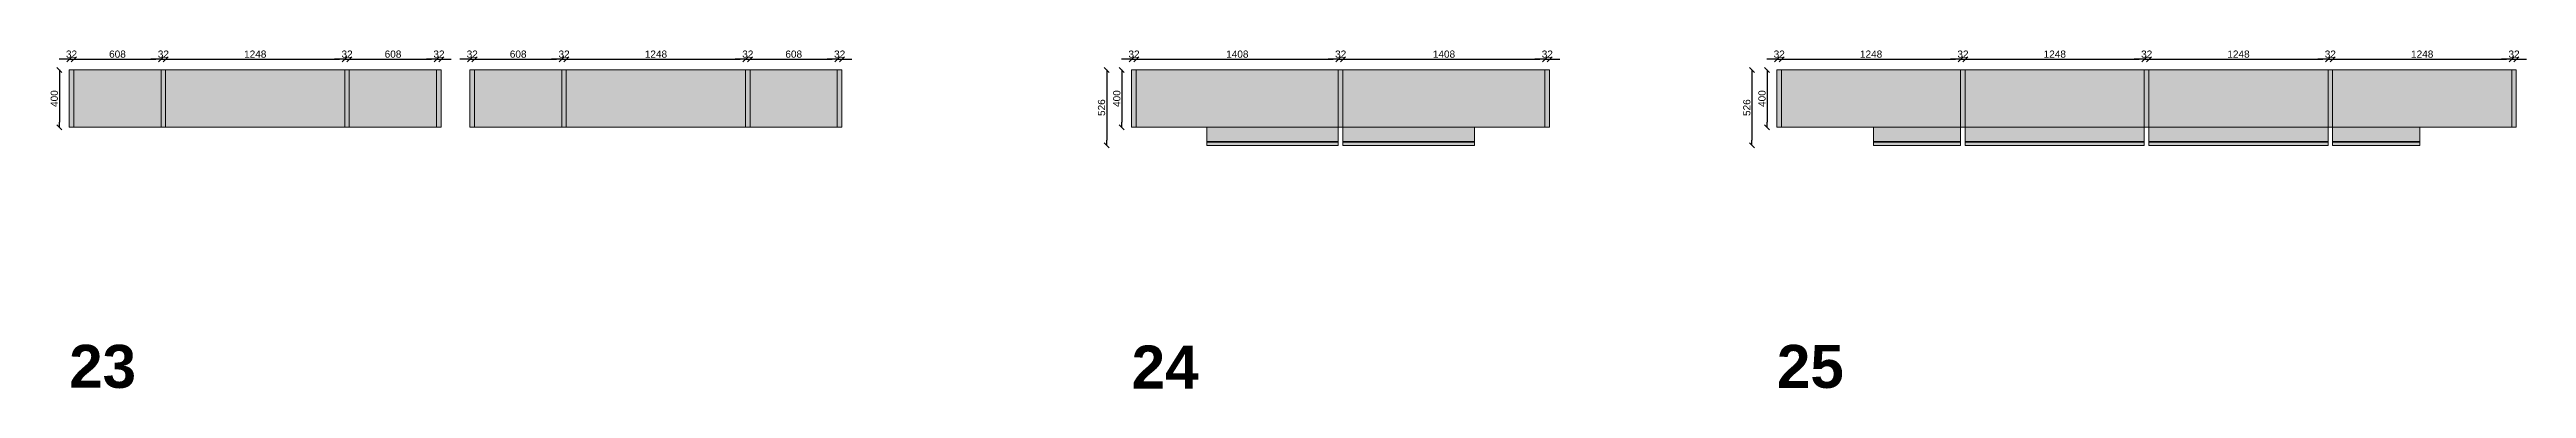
# Model space of a CAD drawing. Header units: inches. Extents: x -2150 to 187520, y -61540 to -22885.
# Drawn here: x 18113 to 35372, y -61540 to -59175 of the extents above; entities that cross this region are included whole.
import ezdxf

# ---------------------------------------------------------------- set-up
doc = ezdxf.new("R2010")
doc.units = ezdxf.units.IN
doc.header["$MEASUREMENT"] = 0
doc.layers.add('Linee arredi', color=3, linetype='Continuous', lineweight=20)
doc.layers.add('Retino arredi', color=7, linetype='Continuous', lineweight=0)
doc.layers.add('Quote', color=5, linetype='Continuous')
doc.styles.add('Arial', font='Arial.ttf')
doc.styles.add('Arial (bold)', font='Arial Bold.ttf')
doc.dimstyles.new('M&C_quote arredo', dxfattribs={"dimtxt": 50, "dimasz": 35.34668, "dimexe": 0, "dimexo": 0, "dimgap": 10, "dimtad": 1, "dimdec": 0, "dimtxsty": 'Arial', "dimblk": 'VW_SLASH', "dimcen": 0, "dimse1": 1, "dimse2": 1, "dimazin": 0, "dimtfac": 1, "dimtdec": 0, "dimtix": 1, "dimtmove": 0, "dimatfit": 0, "dimldrblk": 'VW_SLASH', "dimfxl": 0, "dimfxlon": 1, "dimfrac": 2, "dimtolj": 1, "dimarcsym": 0})

msp = doc.modelspace()

# ---------------------------------------------------------------- texts
at = {"layer": 'Linee arredi', "transparency": 33554687, "char_height": 300, "attachment_point": 7, "line_spacing_factor": 1.006858, "style": 'Arial (bold)'}
for s, insert in [('23', (18249.5, -61540.5)), ('24', (25652.8, -61540.5)), ('25', (30148.8, -61540.5))]:
    msp.add_mtext_dynamic_manual_height_columns(s, width=1350.149, gutter_width=12.5, heights=[0], dxfattribs=dict(at, insert=insert))

# ---------------------------------------------------------------- blocks, each defined once
blk = doc.blocks.new('VW_SLASH')
at = {"color": 0, "linetype": 'ByBlock', "lineweight": -2, "transparency": 16777216}
blk.add_line((0, 0), (-1, 0), dxfattribs=at)
at = {"color": 0, "linetype": 'Continuous', "lineweight": -2, "transparency": 16777216, "flags": 128}
blk.add_lwpolyline([(0.5, 0.5), (-0.5, -0.5)], dxfattribs=at)
blk = doc.blocks.new('*D171')
at = {"layer": 'Defpoints', "color": 0, "transparency": 16777216}
for p in [(18250, -59318), (18181, -59718), (18250, -59718)]:
    blk.add_point(p, dxfattribs=at)
at = {"layer": 'Quote', "color": 0, "lineweight": -2, "transparency": 16777216}
blk.add_line((18181, -59354), (18181, -59683), dxfattribs=at)
at = {"layer": 'Quote', "color": 0, "lineweight": -2, "transparency": 16777216, "xscale": 35.3466796875, "yscale": 35.3466796875, "zscale": 35.3466796875}
for p, rotation in [((18181, -59318), 90), ((18181, -59718), 270)]:
    blk.add_blockref('VW_SLASH', p, dxfattribs=dict(at, rotation=rotation))
at = {"layer": 'Quote', "color": 0, "transparency": 16777216, "insert": (18146, -59518), "char_height": 50, "attachment_point": 5, "rotation": 90, "style": 'Arial'}
blk.add_mtext('\\A1;400', dxfattribs=at)
blk = doc.blocks.new('*D172')
at = {"layer": 'Defpoints', "color": 0, "transparency": 16777216}
for p in [(18250, -59318), (18282, -59244), (18282, -59318)]:
    blk.add_point(p, dxfattribs=at)
at = {"layer": 'Quote', "color": 0, "lineweight": -2, "transparency": 16777216}
for p, q in [((18214, -59244), (18179, -59244)), ((18250, -59244), (18282, -59244)), ((18317, -59244), (18352, -59244))]:
    blk.add_line(p, q, dxfattribs=at)
at = {"layer": 'Quote', "color": 0, "lineweight": -2, "transparency": 16777216, "xscale": 35.3466796875, "yscale": 35.3466796875, "zscale": 35.3466796875}
blk.add_blockref('VW_SLASH', (18250, -59244), dxfattribs=at)
at = {"layer": 'Quote', "color": 0, "lineweight": -2, "transparency": 16777216, "xscale": 35.3466796875, "yscale": 35.3466796875, "zscale": 35.3466796875, "rotation": 180}
blk.add_blockref('VW_SLASH', (18282, -59244), dxfattribs=at)
at = {"layer": 'Quote', "color": 0, "transparency": 16777216, "insert": (18266, -59208), "char_height": 50, "attachment_point": 5, "style": 'Arial'}
blk.add_mtext('\\A1;32', dxfattribs=at)
blk = doc.blocks.new('*D173')
at = {"layer": 'Defpoints', "color": 0, "transparency": 16777216}
for p in [(18282, -59318), (18890, -59244), (18890, -59318)]:
    blk.add_point(p, dxfattribs=at)
at = {"layer": 'Quote', "color": 0, "lineweight": -2, "transparency": 16777216}
blk.add_line((18317, -59244), (18854, -59244), dxfattribs=at)
at = {"layer": 'Quote', "color": 0, "lineweight": -2, "transparency": 16777216, "xscale": 35.3466796875, "yscale": 35.3466796875, "zscale": 35.3466796875, "rotation": 180}
blk.add_blockref('VW_SLASH', (18282, -59244), dxfattribs=at)
at = {"layer": 'Quote', "color": 0, "lineweight": -2, "transparency": 16777216, "xscale": 35.3466796875, "yscale": 35.3466796875, "zscale": 35.3466796875}
blk.add_blockref('VW_SLASH', (18890, -59244), dxfattribs=at)
at = {"layer": 'Quote', "color": 0, "transparency": 16777216, "insert": (18586, -59208), "char_height": 50, "attachment_point": 5, "style": 'Arial'}
blk.add_mtext('\\A1;608', dxfattribs=at)
blk = doc.blocks.new('*D184')
at = {"layer": 'Defpoints', "color": 0, "transparency": 16777216}
for p in [(18890, -59318), (18922, -59244), (18922, -59318)]:
    blk.add_point(p, dxfattribs=at)
at = {"layer": 'Quote', "color": 0, "lineweight": -2, "transparency": 16777216}
for p, q in [((18854, -59244), (18819, -59244)), ((18890, -59244), (18922, -59244)), ((18957, -59244), (18992, -59244))]:
    blk.add_line(p, q, dxfattribs=at)
at = {"layer": 'Quote', "color": 0, "lineweight": -2, "transparency": 16777216, "xscale": 35.3466796875, "yscale": 35.3466796875, "zscale": 35.3466796875}
blk.add_blockref('VW_SLASH', (18890, -59244), dxfattribs=at)
at = {"layer": 'Quote', "color": 0, "lineweight": -2, "transparency": 16777216, "xscale": 35.3466796875, "yscale": 35.3466796875, "zscale": 35.3466796875, "rotation": 180}
blk.add_blockref('VW_SLASH', (18922, -59244), dxfattribs=at)
at = {"layer": 'Quote', "color": 0, "transparency": 16777216, "insert": (18906, -59208), "char_height": 50, "attachment_point": 5, "style": 'Arial'}
blk.add_mtext('\\A1;32', dxfattribs=at)
blk = doc.blocks.new('*D185')
at = {"layer": 'Defpoints', "color": 0, "transparency": 16777216}
for p in [(18922, -59318), (20170, -59244), (20170, -59318)]:
    blk.add_point(p, dxfattribs=at)
at = {"layer": 'Quote', "color": 0, "lineweight": -2, "transparency": 16777216}
blk.add_line((18957, -59244), (20134, -59244), dxfattribs=at)
at = {"layer": 'Quote', "color": 0, "lineweight": -2, "transparency": 16777216, "xscale": 35.3466796875, "yscale": 35.3466796875, "zscale": 35.3466796875, "rotation": 180}
blk.add_blockref('VW_SLASH', (18922, -59244), dxfattribs=at)
at = {"layer": 'Quote', "color": 0, "lineweight": -2, "transparency": 16777216, "xscale": 35.3466796875, "yscale": 35.3466796875, "zscale": 35.3466796875}
blk.add_blockref('VW_SLASH', (20170, -59244), dxfattribs=at)
at = {"layer": 'Quote', "color": 0, "transparency": 16777216, "insert": (19546, -59208), "char_height": 50, "attachment_point": 5, "style": 'Arial'}
blk.add_mtext('\\A1;1248', dxfattribs=at)
blk = doc.blocks.new('*D186')
at = {"layer": 'Defpoints', "color": 0, "transparency": 16777216}
for p in [(20170, -59318), (20202, -59244), (20202, -59318)]:
    blk.add_point(p, dxfattribs=at)
at = {"layer": 'Quote', "color": 0, "lineweight": -2, "transparency": 16777216}
for p, q in [((20134, -59244), (20099, -59244)), ((20170, -59244), (20202, -59244)), ((20237, -59244), (20272, -59244))]:
    blk.add_line(p, q, dxfattribs=at)
at = {"layer": 'Quote', "color": 0, "lineweight": -2, "transparency": 16777216, "xscale": 35.3466796875, "yscale": 35.3466796875, "zscale": 35.3466796875}
blk.add_blockref('VW_SLASH', (20170, -59244), dxfattribs=at)
at = {"layer": 'Quote', "color": 0, "lineweight": -2, "transparency": 16777216, "xscale": 35.3466796875, "yscale": 35.3466796875, "zscale": 35.3466796875, "rotation": 180}
blk.add_blockref('VW_SLASH', (20202, -59244), dxfattribs=at)
at = {"layer": 'Quote', "color": 0, "transparency": 16777216, "insert": (20186, -59208), "char_height": 50, "attachment_point": 5, "style": 'Arial'}
blk.add_mtext('\\A1;32', dxfattribs=at)
blk = doc.blocks.new('*D187')
at = {"layer": 'Defpoints', "color": 0, "transparency": 16777216}
for p in [(20202, -59318), (20810, -59244), (20810, -59318)]:
    blk.add_point(p, dxfattribs=at)
at = {"layer": 'Quote', "color": 0, "lineweight": -2, "transparency": 16777216}
blk.add_line((20237, -59244), (20774, -59244), dxfattribs=at)
at = {"layer": 'Quote', "color": 0, "lineweight": -2, "transparency": 16777216, "xscale": 35.3466796875, "yscale": 35.3466796875, "zscale": 35.3466796875, "rotation": 180}
blk.add_blockref('VW_SLASH', (20202, -59244), dxfattribs=at)
at = {"layer": 'Quote', "color": 0, "lineweight": -2, "transparency": 16777216, "xscale": 35.3466796875, "yscale": 35.3466796875, "zscale": 35.3466796875}
blk.add_blockref('VW_SLASH', (20810, -59244), dxfattribs=at)
at = {"layer": 'Quote', "color": 0, "transparency": 16777216, "insert": (20506, -59208), "char_height": 50, "attachment_point": 5, "style": 'Arial'}
blk.add_mtext('\\A1;608', dxfattribs=at)
blk = doc.blocks.new('*D188')
at = {"layer": 'Defpoints', "color": 0, "transparency": 16777216}
for p in [(20810, -59318), (20842, -59244), (20842, -59318)]:
    blk.add_point(p, dxfattribs=at)
at = {"layer": 'Quote', "color": 0, "lineweight": -2, "transparency": 16777216}
for p, q in [((20774, -59244), (20739, -59244)), ((20810, -59244), (20842, -59244)), ((20877, -59244), (20912, -59244))]:
    blk.add_line(p, q, dxfattribs=at)
at = {"layer": 'Quote', "color": 0, "lineweight": -2, "transparency": 16777216, "xscale": 35.3466796875, "yscale": 35.3466796875, "zscale": 35.3466796875}
blk.add_blockref('VW_SLASH', (20810, -59244), dxfattribs=at)
at = {"layer": 'Quote', "color": 0, "lineweight": -2, "transparency": 16777216, "xscale": 35.3466796875, "yscale": 35.3466796875, "zscale": 35.3466796875, "rotation": 180}
blk.add_blockref('VW_SLASH', (20842, -59244), dxfattribs=at)
at = {"layer": 'Quote', "color": 0, "transparency": 16777216, "insert": (20826, -59208), "char_height": 50, "attachment_point": 5, "style": 'Arial'}
blk.add_mtext('\\A1;32', dxfattribs=at)
blk = doc.blocks.new('*D177')
at = {"layer": 'Defpoints', "color": 0, "transparency": 16777216}
for p in [(21042, -59318), (21074, -59244), (21074, -59318)]:
    blk.add_point(p, dxfattribs=at)
at = {"layer": 'Quote', "color": 0, "lineweight": -2, "transparency": 16777216}
for p, q in [((21006, -59244), (20971, -59244)), ((21042, -59244), (21074, -59244)), ((21109, -59244), (21144, -59244))]:
    blk.add_line(p, q, dxfattribs=at)
at = {"layer": 'Quote', "color": 0, "lineweight": -2, "transparency": 16777216, "xscale": 35.3466796875, "yscale": 35.3466796875, "zscale": 35.3466796875}
blk.add_blockref('VW_SLASH', (21042, -59244), dxfattribs=at)
at = {"layer": 'Quote', "color": 0, "lineweight": -2, "transparency": 16777216, "xscale": 35.3466796875, "yscale": 35.3466796875, "zscale": 35.3466796875, "rotation": 180}
blk.add_blockref('VW_SLASH', (21074, -59244), dxfattribs=at)
at = {"layer": 'Quote', "color": 0, "transparency": 16777216, "insert": (21058, -59208), "char_height": 50, "attachment_point": 5, "style": 'Arial'}
blk.add_mtext('\\A1;32', dxfattribs=at)
blk = doc.blocks.new('*D178')
at = {"layer": 'Defpoints', "color": 0, "transparency": 16777216}
for p in [(21074, -59318), (21682, -59244), (21682, -59318)]:
    blk.add_point(p, dxfattribs=at)
at = {"layer": 'Quote', "color": 0, "lineweight": -2, "transparency": 16777216}
blk.add_line((21109, -59244), (21646, -59244), dxfattribs=at)
at = {"layer": 'Quote', "color": 0, "lineweight": -2, "transparency": 16777216, "xscale": 35.3466796875, "yscale": 35.3466796875, "zscale": 35.3466796875, "rotation": 180}
blk.add_blockref('VW_SLASH', (21074, -59244), dxfattribs=at)
at = {"layer": 'Quote', "color": 0, "lineweight": -2, "transparency": 16777216, "xscale": 35.3466796875, "yscale": 35.3466796875, "zscale": 35.3466796875}
blk.add_blockref('VW_SLASH', (21682, -59244), dxfattribs=at)
at = {"layer": 'Quote', "color": 0, "transparency": 16777216, "insert": (21378, -59208), "char_height": 50, "attachment_point": 5, "style": 'Arial'}
blk.add_mtext('\\A1;608', dxfattribs=at)
blk = doc.blocks.new('*D179')
at = {"layer": 'Defpoints', "color": 0, "transparency": 16777216}
for p in [(21682, -59318), (21714, -59244), (21714, -59318)]:
    blk.add_point(p, dxfattribs=at)
at = {"layer": 'Quote', "color": 0, "lineweight": -2, "transparency": 16777216}
for p, q in [((21646, -59244), (21611, -59244)), ((21682, -59244), (21714, -59244)), ((21749, -59244), (21784, -59244))]:
    blk.add_line(p, q, dxfattribs=at)
at = {"layer": 'Quote', "color": 0, "lineweight": -2, "transparency": 16777216, "xscale": 35.3466796875, "yscale": 35.3466796875, "zscale": 35.3466796875}
blk.add_blockref('VW_SLASH', (21682, -59244), dxfattribs=at)
at = {"layer": 'Quote', "color": 0, "lineweight": -2, "transparency": 16777216, "xscale": 35.3466796875, "yscale": 35.3466796875, "zscale": 35.3466796875, "rotation": 180}
blk.add_blockref('VW_SLASH', (21714, -59244), dxfattribs=at)
at = {"layer": 'Quote', "color": 0, "transparency": 16777216, "insert": (21698, -59208), "char_height": 50, "attachment_point": 5, "style": 'Arial'}
blk.add_mtext('\\A1;32', dxfattribs=at)
blk = doc.blocks.new('*D180')
at = {"layer": 'Defpoints', "color": 0, "transparency": 16777216}
for p in [(21714, -59318), (22962, -59244), (22962, -59318)]:
    blk.add_point(p, dxfattribs=at)
at = {"layer": 'Quote', "color": 0, "lineweight": -2, "transparency": 16777216}
blk.add_line((21749, -59244), (22926, -59244), dxfattribs=at)
at = {"layer": 'Quote', "color": 0, "lineweight": -2, "transparency": 16777216, "xscale": 35.3466796875, "yscale": 35.3466796875, "zscale": 35.3466796875, "rotation": 180}
blk.add_blockref('VW_SLASH', (21714, -59244), dxfattribs=at)
at = {"layer": 'Quote', "color": 0, "lineweight": -2, "transparency": 16777216, "xscale": 35.3466796875, "yscale": 35.3466796875, "zscale": 35.3466796875}
blk.add_blockref('VW_SLASH', (22962, -59244), dxfattribs=at)
at = {"layer": 'Quote', "color": 0, "transparency": 16777216, "insert": (22338, -59208), "char_height": 50, "attachment_point": 5, "style": 'Arial'}
blk.add_mtext('\\A1;1248', dxfattribs=at)
blk = doc.blocks.new('*D181')
at = {"layer": 'Defpoints', "color": 0, "transparency": 16777216}
for p in [(22962, -59318), (22994, -59244), (22994, -59318)]:
    blk.add_point(p, dxfattribs=at)
at = {"layer": 'Quote', "color": 0, "lineweight": -2, "transparency": 16777216}
for p, q in [((22926, -59244), (22891, -59244)), ((22962, -59244), (22994, -59244)), ((23029, -59244), (23064, -59244))]:
    blk.add_line(p, q, dxfattribs=at)
at = {"layer": 'Quote', "color": 0, "lineweight": -2, "transparency": 16777216, "xscale": 35.3466796875, "yscale": 35.3466796875, "zscale": 35.3466796875}
blk.add_blockref('VW_SLASH', (22962, -59244), dxfattribs=at)
at = {"layer": 'Quote', "color": 0, "lineweight": -2, "transparency": 16777216, "xscale": 35.3466796875, "yscale": 35.3466796875, "zscale": 35.3466796875, "rotation": 180}
blk.add_blockref('VW_SLASH', (22994, -59244), dxfattribs=at)
at = {"layer": 'Quote', "color": 0, "transparency": 16777216, "insert": (22978, -59208), "char_height": 50, "attachment_point": 5, "style": 'Arial'}
blk.add_mtext('\\A1;32', dxfattribs=at)
blk = doc.blocks.new('*D182')
at = {"layer": 'Defpoints', "color": 0, "transparency": 16777216}
for p in [(22994, -59318), (23602, -59244), (23602, -59318)]:
    blk.add_point(p, dxfattribs=at)
at = {"layer": 'Quote', "color": 0, "lineweight": -2, "transparency": 16777216}
blk.add_line((23029, -59244), (23566, -59244), dxfattribs=at)
at = {"layer": 'Quote', "color": 0, "lineweight": -2, "transparency": 16777216, "xscale": 35.3466796875, "yscale": 35.3466796875, "zscale": 35.3466796875, "rotation": 180}
blk.add_blockref('VW_SLASH', (22994, -59244), dxfattribs=at)
at = {"layer": 'Quote', "color": 0, "lineweight": -2, "transparency": 16777216, "xscale": 35.3466796875, "yscale": 35.3466796875, "zscale": 35.3466796875}
blk.add_blockref('VW_SLASH', (23602, -59244), dxfattribs=at)
at = {"layer": 'Quote', "color": 0, "transparency": 16777216, "insert": (23298, -59208), "char_height": 50, "attachment_point": 5, "style": 'Arial'}
blk.add_mtext('\\A1;608', dxfattribs=at)
blk = doc.blocks.new('*D183')
at = {"layer": 'Defpoints', "color": 0, "transparency": 16777216}
for p in [(23602, -59318), (23634, -59244), (23634, -59318)]:
    blk.add_point(p, dxfattribs=at)
at = {"layer": 'Quote', "color": 0, "lineweight": -2, "transparency": 16777216}
for p, q in [((23566, -59244), (23531, -59244)), ((23602, -59244), (23634, -59244)), ((23669, -59244), (23704, -59244))]:
    blk.add_line(p, q, dxfattribs=at)
at = {"layer": 'Quote', "color": 0, "lineweight": -2, "transparency": 16777216, "xscale": 35.3466796875, "yscale": 35.3466796875, "zscale": 35.3466796875}
blk.add_blockref('VW_SLASH', (23602, -59244), dxfattribs=at)
at = {"layer": 'Quote', "color": 0, "lineweight": -2, "transparency": 16777216, "xscale": 35.3466796875, "yscale": 35.3466796875, "zscale": 35.3466796875, "rotation": 180}
blk.add_blockref('VW_SLASH', (23634, -59244), dxfattribs=at)
at = {"layer": 'Quote', "color": 0, "transparency": 16777216, "insert": (23618, -59208), "char_height": 50, "attachment_point": 5, "style": 'Arial'}
blk.add_mtext('\\A1;32', dxfattribs=at)
blk = doc.blocks.new('*D190')
at = {"layer": 'Defpoints', "color": 0, "transparency": 16777216}
for p in [(25653, -59318), (25584, -59718), (25653, -59718)]:
    blk.add_point(p, dxfattribs=at)
at = {"layer": 'Quote', "color": 0, "lineweight": -2, "transparency": 16777216}
blk.add_line((25584, -59354), (25584, -59683), dxfattribs=at)
at = {"layer": 'Quote', "color": 0, "lineweight": -2, "transparency": 16777216, "xscale": 35.3466796875, "yscale": 35.3466796875, "zscale": 35.3466796875}
for p, rotation in [((25584, -59318), 90), ((25584, -59718), 270)]:
    blk.add_blockref('VW_SLASH', p, dxfattribs=dict(at, rotation=rotation))
at = {"layer": 'Quote', "color": 0, "transparency": 16777216, "insert": (25549, -59518), "char_height": 50, "attachment_point": 5, "rotation": 90, "style": 'Arial'}
blk.add_mtext('\\A1;400', dxfattribs=at)
blk = doc.blocks.new('*D191')
at = {"layer": 'Defpoints', "color": 0, "transparency": 16777216}
for p in [(25653, -59318), (25479, -59844), (26177, -59844)]:
    blk.add_point(p, dxfattribs=at)
at = {"layer": 'Quote', "color": 0, "lineweight": -2, "transparency": 16777216}
blk.add_line((25479, -59354), (25479, -59809), dxfattribs=at)
at = {"layer": 'Quote', "color": 0, "lineweight": -2, "transparency": 16777216, "xscale": 35.3466796875, "yscale": 35.3466796875, "zscale": 35.3466796875}
for p, rotation in [((25479, -59318), 90), ((25479, -59844), 270)]:
    blk.add_blockref('VW_SLASH', p, dxfattribs=dict(at, rotation=rotation))
at = {"layer": 'Quote', "color": 0, "transparency": 16777216, "insert": (25443, -59581), "char_height": 50, "attachment_point": 5, "rotation": 90, "style": 'Arial'}
blk.add_mtext('\\A1;526', dxfattribs=at)
blk = doc.blocks.new('*D192')
at = {"layer": 'Defpoints', "color": 0, "transparency": 16777216}
for p in [(25653, -59318), (25685, -59244), (25685, -59318)]:
    blk.add_point(p, dxfattribs=at)
at = {"layer": 'Quote', "color": 0, "lineweight": -2, "transparency": 16777216}
for p, q in [((25617, -59244), (25582, -59244)), ((25653, -59244), (25685, -59244)), ((25720, -59244), (25756, -59244))]:
    blk.add_line(p, q, dxfattribs=at)
at = {"layer": 'Quote', "color": 0, "lineweight": -2, "transparency": 16777216, "xscale": 35.3466796875, "yscale": 35.3466796875, "zscale": 35.3466796875}
blk.add_blockref('VW_SLASH', (25653, -59244), dxfattribs=at)
at = {"layer": 'Quote', "color": 0, "lineweight": -2, "transparency": 16777216, "xscale": 35.3466796875, "yscale": 35.3466796875, "zscale": 35.3466796875, "rotation": 180}
blk.add_blockref('VW_SLASH', (25685, -59244), dxfattribs=at)
at = {"layer": 'Quote', "color": 0, "transparency": 16777216, "insert": (25669, -59208), "char_height": 50, "attachment_point": 5, "style": 'Arial'}
blk.add_mtext('\\A1;32', dxfattribs=at)
blk = doc.blocks.new('*D193')
at = {"layer": 'Defpoints', "color": 0, "transparency": 16777216}
for p in [(25685, -59318), (27093, -59244), (27093, -59318)]:
    blk.add_point(p, dxfattribs=at)
at = {"layer": 'Quote', "color": 0, "lineweight": -2, "transparency": 16777216}
blk.add_line((25720, -59244), (27057, -59244), dxfattribs=at)
at = {"layer": 'Quote', "color": 0, "lineweight": -2, "transparency": 16777216, "xscale": 35.3466796875, "yscale": 35.3466796875, "zscale": 35.3466796875, "rotation": 180}
blk.add_blockref('VW_SLASH', (25685, -59244), dxfattribs=at)
at = {"layer": 'Quote', "color": 0, "lineweight": -2, "transparency": 16777216, "xscale": 35.3466796875, "yscale": 35.3466796875, "zscale": 35.3466796875}
blk.add_blockref('VW_SLASH', (27093, -59244), dxfattribs=at)
at = {"layer": 'Quote', "color": 0, "transparency": 16777216, "insert": (26389, -59208), "char_height": 50, "attachment_point": 5, "style": 'Arial'}
blk.add_mtext('\\A1;1408', dxfattribs=at)
blk = doc.blocks.new('*D196')
at = {"layer": 'Defpoints', "color": 0, "transparency": 16777216}
for p in [(27093, -59318), (27125, -59244), (27125, -59318)]:
    blk.add_point(p, dxfattribs=at)
at = {"layer": 'Quote', "color": 0, "lineweight": -2, "transparency": 16777216}
for p, q in [((27057, -59244), (27022, -59244)), ((27093, -59244), (27125, -59244)), ((27160, -59244), (27196, -59244))]:
    blk.add_line(p, q, dxfattribs=at)
at = {"layer": 'Quote', "color": 0, "lineweight": -2, "transparency": 16777216, "xscale": 35.3466796875, "yscale": 35.3466796875, "zscale": 35.3466796875}
blk.add_blockref('VW_SLASH', (27093, -59244), dxfattribs=at)
at = {"layer": 'Quote', "color": 0, "lineweight": -2, "transparency": 16777216, "xscale": 35.3466796875, "yscale": 35.3466796875, "zscale": 35.3466796875, "rotation": 180}
blk.add_blockref('VW_SLASH', (27125, -59244), dxfattribs=at)
at = {"layer": 'Quote', "color": 0, "transparency": 16777216, "insert": (27109, -59208), "char_height": 50, "attachment_point": 5, "style": 'Arial'}
blk.add_mtext('\\A1;32', dxfattribs=at)
blk = doc.blocks.new('*D197')
at = {"layer": 'Defpoints', "color": 0, "transparency": 16777216}
for p in [(27125, -59318), (28533, -59244), (28533, -59318)]:
    blk.add_point(p, dxfattribs=at)
at = {"layer": 'Quote', "color": 0, "lineweight": -2, "transparency": 16777216}
blk.add_line((27160, -59244), (28497, -59244), dxfattribs=at)
at = {"layer": 'Quote', "color": 0, "lineweight": -2, "transparency": 16777216, "xscale": 35.3466796875, "yscale": 35.3466796875, "zscale": 35.3466796875, "rotation": 180}
blk.add_blockref('VW_SLASH', (27125, -59244), dxfattribs=at)
at = {"layer": 'Quote', "color": 0, "lineweight": -2, "transparency": 16777216, "xscale": 35.3466796875, "yscale": 35.3466796875, "zscale": 35.3466796875}
blk.add_blockref('VW_SLASH', (28533, -59244), dxfattribs=at)
at = {"layer": 'Quote', "color": 0, "transparency": 16777216, "insert": (27829, -59208), "char_height": 50, "attachment_point": 5, "style": 'Arial'}
blk.add_mtext('\\A1;1408', dxfattribs=at)
blk = doc.blocks.new('*D198')
at = {"layer": 'Defpoints', "color": 0, "transparency": 16777216}
for p in [(28533, -59318), (28565, -59244), (28565, -59318)]:
    blk.add_point(p, dxfattribs=at)
at = {"layer": 'Quote', "color": 0, "lineweight": -2, "transparency": 16777216}
for p, q in [((28497, -59244), (28462, -59244)), ((28533, -59244), (28565, -59244)), ((28600, -59244), (28636, -59244))]:
    blk.add_line(p, q, dxfattribs=at)
at = {"layer": 'Quote', "color": 0, "lineweight": -2, "transparency": 16777216, "xscale": 35.3466796875, "yscale": 35.3466796875, "zscale": 35.3466796875}
blk.add_blockref('VW_SLASH', (28533, -59244), dxfattribs=at)
at = {"layer": 'Quote', "color": 0, "lineweight": -2, "transparency": 16777216, "xscale": 35.3466796875, "yscale": 35.3466796875, "zscale": 35.3466796875, "rotation": 180}
blk.add_blockref('VW_SLASH', (28565, -59244), dxfattribs=at)
at = {"layer": 'Quote', "color": 0, "transparency": 16777216, "insert": (28549, -59208), "char_height": 50, "attachment_point": 5, "style": 'Arial'}
blk.add_mtext('\\A1;32', dxfattribs=at)
blk = doc.blocks.new('*D199')
at = {"layer": 'Defpoints', "color": 0, "transparency": 16777216}
for p in [(30149, -59318), (30080, -59718), (30149, -59718)]:
    blk.add_point(p, dxfattribs=at)
at = {"layer": 'Quote', "color": 0, "lineweight": -2, "transparency": 16777216}
blk.add_line((30080, -59354), (30080, -59683), dxfattribs=at)
at = {"layer": 'Quote', "color": 0, "lineweight": -2, "transparency": 16777216, "xscale": 35.3466796875, "yscale": 35.3466796875, "zscale": 35.3466796875}
for p, rotation in [((30080, -59318), 90), ((30080, -59718), 270)]:
    blk.add_blockref('VW_SLASH', p, dxfattribs=dict(at, rotation=rotation))
at = {"layer": 'Quote', "color": 0, "transparency": 16777216, "insert": (30045, -59518), "char_height": 50, "attachment_point": 5, "rotation": 90, "style": 'Arial'}
blk.add_mtext('\\A1;400', dxfattribs=at)
blk = doc.blocks.new('*D200')
at = {"layer": 'Defpoints', "color": 0, "transparency": 16777216}
for p in [(30149, -59318), (29975, -59844), (30821, -59844)]:
    blk.add_point(p, dxfattribs=at)
at = {"layer": 'Quote', "color": 0, "lineweight": -2, "transparency": 16777216}
blk.add_line((29975, -59354), (29975, -59809), dxfattribs=at)
at = {"layer": 'Quote', "color": 0, "lineweight": -2, "transparency": 16777216, "xscale": 35.3466796875, "yscale": 35.3466796875, "zscale": 35.3466796875}
for p, rotation in [((29975, -59318), 90), ((29975, -59844), 270)]:
    blk.add_blockref('VW_SLASH', p, dxfattribs=dict(at, rotation=rotation))
at = {"layer": 'Quote', "color": 0, "transparency": 16777216, "insert": (29939, -59581), "char_height": 50, "attachment_point": 5, "rotation": 90, "style": 'Arial'}
blk.add_mtext('\\A1;526', dxfattribs=at)
blk = doc.blocks.new('*D201')
at = {"layer": 'Defpoints', "color": 0, "transparency": 16777216}
for p in [(30149, -59318), (30181, -59244), (30181, -59318)]:
    blk.add_point(p, dxfattribs=at)
at = {"layer": 'Quote', "color": 0, "lineweight": -2, "transparency": 16777216}
for p, q in [((30113, -59244), (30078, -59244)), ((30149, -59244), (30181, -59244)), ((30216, -59244), (30252, -59244))]:
    blk.add_line(p, q, dxfattribs=at)
at = {"layer": 'Quote', "color": 0, "lineweight": -2, "transparency": 16777216, "xscale": 35.3466796875, "yscale": 35.3466796875, "zscale": 35.3466796875}
blk.add_blockref('VW_SLASH', (30149, -59244), dxfattribs=at)
at = {"layer": 'Quote', "color": 0, "lineweight": -2, "transparency": 16777216, "xscale": 35.3466796875, "yscale": 35.3466796875, "zscale": 35.3466796875, "rotation": 180}
blk.add_blockref('VW_SLASH', (30181, -59244), dxfattribs=at)
at = {"layer": 'Quote', "color": 0, "transparency": 16777216, "insert": (30165, -59208), "char_height": 50, "attachment_point": 5, "style": 'Arial'}
blk.add_mtext('\\A1;32', dxfattribs=at)
blk = doc.blocks.new('*D202')
at = {"layer": 'Defpoints', "color": 0, "transparency": 16777216}
for p in [(30181, -59318), (31429, -59244), (31429, -59318)]:
    blk.add_point(p, dxfattribs=at)
at = {"layer": 'Quote', "color": 0, "lineweight": -2, "transparency": 16777216}
blk.add_line((30216, -59244), (31393, -59244), dxfattribs=at)
at = {"layer": 'Quote', "color": 0, "lineweight": -2, "transparency": 16777216, "xscale": 35.3466796875, "yscale": 35.3466796875, "zscale": 35.3466796875, "rotation": 180}
blk.add_blockref('VW_SLASH', (30181, -59244), dxfattribs=at)
at = {"layer": 'Quote', "color": 0, "lineweight": -2, "transparency": 16777216, "xscale": 35.3466796875, "yscale": 35.3466796875, "zscale": 35.3466796875}
blk.add_blockref('VW_SLASH', (31429, -59244), dxfattribs=at)
at = {"layer": 'Quote', "color": 0, "transparency": 16777216, "insert": (30805, -59208), "char_height": 50, "attachment_point": 5, "style": 'Arial'}
blk.add_mtext('\\A1;1248', dxfattribs=at)
blk = doc.blocks.new('*D205')
at = {"layer": 'Defpoints', "color": 0, "transparency": 16777216}
for p in [(31429, -59318), (31461, -59244), (31461, -59318)]:
    blk.add_point(p, dxfattribs=at)
at = {"layer": 'Quote', "color": 0, "lineweight": -2, "transparency": 16777216}
for p, q in [((31393, -59244), (31358, -59244)), ((31429, -59244), (31461, -59244)), ((31496, -59244), (31532, -59244))]:
    blk.add_line(p, q, dxfattribs=at)
at = {"layer": 'Quote', "color": 0, "lineweight": -2, "transparency": 16777216, "xscale": 35.3466796875, "yscale": 35.3466796875, "zscale": 35.3466796875}
blk.add_blockref('VW_SLASH', (31429, -59244), dxfattribs=at)
at = {"layer": 'Quote', "color": 0, "lineweight": -2, "transparency": 16777216, "xscale": 35.3466796875, "yscale": 35.3466796875, "zscale": 35.3466796875, "rotation": 180}
blk.add_blockref('VW_SLASH', (31461, -59244), dxfattribs=at)
at = {"layer": 'Quote', "color": 0, "transparency": 16777216, "insert": (31445, -59208), "char_height": 50, "attachment_point": 5, "style": 'Arial'}
blk.add_mtext('\\A1;32', dxfattribs=at)
blk = doc.blocks.new('*D206')
at = {"layer": 'Defpoints', "color": 0, "transparency": 16777216}
for p in [(31461, -59318), (32709, -59244), (32709, -59318)]:
    blk.add_point(p, dxfattribs=at)
at = {"layer": 'Quote', "color": 0, "lineweight": -2, "transparency": 16777216}
blk.add_line((31496, -59244), (32673, -59244), dxfattribs=at)
at = {"layer": 'Quote', "color": 0, "lineweight": -2, "transparency": 16777216, "xscale": 35.3466796875, "yscale": 35.3466796875, "zscale": 35.3466796875, "rotation": 180}
blk.add_blockref('VW_SLASH', (31461, -59244), dxfattribs=at)
at = {"layer": 'Quote', "color": 0, "lineweight": -2, "transparency": 16777216, "xscale": 35.3466796875, "yscale": 35.3466796875, "zscale": 35.3466796875}
blk.add_blockref('VW_SLASH', (32709, -59244), dxfattribs=at)
at = {"layer": 'Quote', "color": 0, "transparency": 16777216, "insert": (32085, -59208), "char_height": 50, "attachment_point": 5, "style": 'Arial'}
blk.add_mtext('\\A1;1248', dxfattribs=at)
blk = doc.blocks.new('*D207')
at = {"layer": 'Defpoints', "color": 0, "transparency": 16777216}
for p in [(32709, -59318), (32741, -59244), (32741, -59318)]:
    blk.add_point(p, dxfattribs=at)
at = {"layer": 'Quote', "color": 0, "lineweight": -2, "transparency": 16777216}
for p, q in [((32673, -59244), (32638, -59244)), ((32709, -59244), (32741, -59244)), ((32776, -59244), (32812, -59244))]:
    blk.add_line(p, q, dxfattribs=at)
at = {"layer": 'Quote', "color": 0, "lineweight": -2, "transparency": 16777216, "xscale": 35.3466796875, "yscale": 35.3466796875, "zscale": 35.3466796875}
blk.add_blockref('VW_SLASH', (32709, -59244), dxfattribs=at)
at = {"layer": 'Quote', "color": 0, "lineweight": -2, "transparency": 16777216, "xscale": 35.3466796875, "yscale": 35.3466796875, "zscale": 35.3466796875, "rotation": 180}
blk.add_blockref('VW_SLASH', (32741, -59244), dxfattribs=at)
at = {"layer": 'Quote', "color": 0, "transparency": 16777216, "insert": (32725, -59208), "char_height": 50, "attachment_point": 5, "style": 'Arial'}
blk.add_mtext('\\A1;32', dxfattribs=at)
blk = doc.blocks.new('*D208')
at = {"layer": 'Defpoints', "color": 0, "transparency": 16777216}
for p in [(32741, -59318), (33989, -59244), (33989, -59318)]:
    blk.add_point(p, dxfattribs=at)
at = {"layer": 'Quote', "color": 0, "lineweight": -2, "transparency": 16777216}
blk.add_line((32776, -59244), (33953, -59244), dxfattribs=at)
at = {"layer": 'Quote', "color": 0, "lineweight": -2, "transparency": 16777216, "xscale": 35.3466796875, "yscale": 35.3466796875, "zscale": 35.3466796875, "rotation": 180}
blk.add_blockref('VW_SLASH', (32741, -59244), dxfattribs=at)
at = {"layer": 'Quote', "color": 0, "lineweight": -2, "transparency": 16777216, "xscale": 35.3466796875, "yscale": 35.3466796875, "zscale": 35.3466796875}
blk.add_blockref('VW_SLASH', (33989, -59244), dxfattribs=at)
at = {"layer": 'Quote', "color": 0, "transparency": 16777216, "insert": (33365, -59208), "char_height": 50, "attachment_point": 5, "style": 'Arial'}
blk.add_mtext('\\A1;1248', dxfattribs=at)
blk = doc.blocks.new('*D209')
at = {"layer": 'Defpoints', "color": 0, "transparency": 16777216}
for p in [(33989, -59318), (34021, -59244), (34021, -59318)]:
    blk.add_point(p, dxfattribs=at)
at = {"layer": 'Quote', "color": 0, "lineweight": -2, "transparency": 16777216}
for p, q in [((33953, -59244), (33918, -59244)), ((33989, -59244), (34021, -59244)), ((34056, -59244), (34092, -59244))]:
    blk.add_line(p, q, dxfattribs=at)
at = {"layer": 'Quote', "color": 0, "lineweight": -2, "transparency": 16777216, "xscale": 35.3466796875, "yscale": 35.3466796875, "zscale": 35.3466796875}
blk.add_blockref('VW_SLASH', (33989, -59244), dxfattribs=at)
at = {"layer": 'Quote', "color": 0, "lineweight": -2, "transparency": 16777216, "xscale": 35.3466796875, "yscale": 35.3466796875, "zscale": 35.3466796875, "rotation": 180}
blk.add_blockref('VW_SLASH', (34021, -59244), dxfattribs=at)
at = {"layer": 'Quote', "color": 0, "transparency": 16777216, "insert": (34005, -59208), "char_height": 50, "attachment_point": 5, "style": 'Arial'}
blk.add_mtext('\\A1;32', dxfattribs=at)
blk = doc.blocks.new('*D210')
at = {"layer": 'Defpoints', "color": 0, "transparency": 16777216}
for p in [(34021, -59318), (35269, -59244), (35269, -59318)]:
    blk.add_point(p, dxfattribs=at)
at = {"layer": 'Quote', "color": 0, "lineweight": -2, "transparency": 16777216}
blk.add_line((34056, -59244), (35233, -59244), dxfattribs=at)
at = {"layer": 'Quote', "color": 0, "lineweight": -2, "transparency": 16777216, "xscale": 35.3466796875, "yscale": 35.3466796875, "zscale": 35.3466796875, "rotation": 180}
blk.add_blockref('VW_SLASH', (34021, -59244), dxfattribs=at)
at = {"layer": 'Quote', "color": 0, "lineweight": -2, "transparency": 16777216, "xscale": 35.3466796875, "yscale": 35.3466796875, "zscale": 35.3466796875}
blk.add_blockref('VW_SLASH', (35269, -59244), dxfattribs=at)
at = {"layer": 'Quote', "color": 0, "transparency": 16777216, "insert": (34645, -59208), "char_height": 50, "attachment_point": 5, "style": 'Arial'}
blk.add_mtext('\\A1;1248', dxfattribs=at)
blk = doc.blocks.new('*D211')
at = {"layer": 'Defpoints', "color": 0, "transparency": 16777216}
for p in [(35269, -59318), (35301, -59244), (35301, -59318)]:
    blk.add_point(p, dxfattribs=at)
at = {"layer": 'Quote', "color": 0, "lineweight": -2, "transparency": 16777216}
for p, q in [((35233, -59244), (35198, -59244)), ((35269, -59244), (35301, -59244)), ((35336, -59244), (35372, -59244))]:
    blk.add_line(p, q, dxfattribs=at)
at = {"layer": 'Quote', "color": 0, "lineweight": -2, "transparency": 16777216, "xscale": 35.3466796875, "yscale": 35.3466796875, "zscale": 35.3466796875}
blk.add_blockref('VW_SLASH', (35269, -59244), dxfattribs=at)
at = {"layer": 'Quote', "color": 0, "lineweight": -2, "transparency": 16777216, "xscale": 35.3466796875, "yscale": 35.3466796875, "zscale": 35.3466796875, "rotation": 180}
blk.add_blockref('VW_SLASH', (35301, -59244), dxfattribs=at)
at = {"layer": 'Quote', "color": 0, "transparency": 16777216, "insert": (35285, -59208), "char_height": 50, "attachment_point": 5, "style": 'Arial'}
blk.add_mtext('\\A1;32', dxfattribs=at)

# ---------------------------------------------------------------- dimensions: what is measured, and where the dimension line sits
at = {"layer": 'Quote', "color": 7}
for base, p1, p2, picture, middle in [((18281.5, -59243.7), (18249.5, -59318.3), (18281.5, -59318.3), '*D172', (18265.5, -59208.2)), ((18889.5, -59243.7), (18281.5, -59318.3), (18889.5, -59318.3), '*D173', (18585.5, -59208.2)), ((18921.5, -59243.7), (18889.5, -59318.3), (18921.5, -59318.3), '*D184', (18905.5, -59208.2)), ((20169.5, -59243.7), (18921.5, -59318.3), (20169.5, -59318.3), '*D185', (19545.5, -59208.2)), ((20201.5, -59243.7), (20169.5, -59318.3), (20201.5, -59318.3), '*D186', (20185.5, -59208.2)), ((20809.5, -59243.7), (20201.5, -59318.3), (20809.5, -59318.3), '*D187', (20505.5, -59208.2)), ((20841.5, -59243.7), (20809.5, -59318.3), (20841.5, -59318.3), '*D188', (20825.5, -59208.2)), ((21073.5, -59243.7), (21041.5, -59318.3), (21073.5, -59318.3), '*D177', (21057.5, -59208.2)), ((21681.5, -59243.7), (21073.5, -59318.3), (21681.5, -59318.3), '*D178', (21377.5, -59208.2)), ((21713.5, -59243.7), (21681.5, -59318.3), (21713.5, -59318.3), '*D179', (21697.5, -59208.2)), ((22961.5, -59243.7), (21713.5, -59318.3), (22961.5, -59318.3), '*D180', (22337.5, -59208.2)), ((22993.5, -59243.7), (22961.5, -59318.3), (22993.5, -59318.3), '*D181', (22977.5, -59208.2)), ((23601.5, -59243.7), (22993.5, -59318.3), (23601.5, -59318.3), '*D182', (23297.5, -59208.2)), ((23633.5, -59243.7), (23601.5, -59318.3), (23633.5, -59318.3), '*D183', (23617.5, -59208.2)), ((25684.8, -59243.7), (25652.8, -59318.3), (25684.8, -59318.3), '*D192', (25668.8, -59208.2)), ((27092.8, -59243.7), (25684.8, -59318.3), (27092.8, -59318.3), '*D193', (26388.8, -59208.2)), ((27124.8, -59243.7), (27092.8, -59318.3), (27124.8, -59318.3), '*D196', (27108.8, -59208.2)), ((28532.8, -59243.7), (27124.8, -59318.3), (28532.8, -59318.3), '*D197', (27828.8, -59208.2)), ((28564.8, -59243.7), (28532.8, -59318.3), (28564.8, -59318.3), '*D198', (28548.8, -59208.2)), ((30180.8, -59243.7), (30148.8, -59318.3), (30180.8, -59318.3), '*D201', (30164.8, -59208.2)), ((31428.8, -59243.7), (30180.8, -59318.3), (31428.8, -59318.3), '*D202', (30804.8, -59208.2)), ((31460.8, -59243.7), (31428.8, -59318.3), (31460.8, -59318.3), '*D205', (31444.8, -59208.2)), ((32708.8, -59243.7), (31460.8, -59318.3), (32708.8, -59318.3), '*D206', (32084.8, -59208.2)), ((32740.8, -59243.7), (32708.8, -59318.3), (32740.8, -59318.3), '*D207', (32724.8, -59208.2)), ((33988.8, -59243.7), (32740.8, -59318.3), (33988.8, -59318.3), '*D208', (33364.8, -59208.2)), ((34020.8, -59243.7), (33988.8, -59318.3), (34020.8, -59318.3), '*D209', (34004.8, -59208.2)), ((35268.8, -59243.7), (34020.8, -59318.3), (35268.8, -59318.3), '*D210', (34644.8, -59208.2)), ((35300.8, -59243.7), (35268.8, -59318.3), (35300.8, -59318.3), '*D211', (35284.8, -59208.2))]:
    dim = msp.add_linear_dim(base=base, p1=p1, p2=p2, dimstyle='M&C_quote arredo', override={"dimpost": '<>', "dimtmove": 1}, dxfattribs=at)
    dim.commit()
    dim.dimension.update_dxf_attribs({"geometry": picture, "text_midpoint": middle})
for base, p1, p2, picture, middle in [((18181, -59718.3), (18249.5, -59318.3), (18249.5, -59718.3), '*D171', (18145.5, -59518.3)), ((25478.9, -59844.3), (25652.8, -59318.3), (26176.8, -59844.3), '*D191', (25443.4, -59581.3)), ((25584.3, -59718.3), (25652.8, -59318.3), (25652.8, -59718.3), '*D190', (25548.8, -59518.3)), ((29974.9, -59844.3), (30148.8, -59318.3), (30820.8, -59844.3), '*D200', (29939.3, -59581.3)), ((30080.3, -59718.3), (30148.8, -59318.3), (30148.8, -59718.3), '*D199', (30044.8, -59518.3))]:
    dim = msp.add_linear_dim(base=base, p1=p1, p2=p2, angle=90, dimstyle='M&C_quote arredo', override={"dimpost": '<>', "dimtmove": 1}, dxfattribs=at)
    dim.commit()
    dim.dimension.update_dxf_attribs({"geometry": picture, "text_midpoint": middle})

# ---------------------------------------------------------------- hatches: boundary and pattern name
at = {"layer": 'Retino arredi'}
h = msp.add_hatch(color=256, dxfattribs=at)
h.dxf.hatch_style = 1
h.paths.add_polyline_path([(23633.5, -59318.3), (21041.5, -59318.3), (21041.5, -59718.3), (23633.5, -59718.3)])
h.paths.add_polyline_path([(20841.5, -59318.3), (18249.5, -59318.3), (18249.5, -59718.3), (20841.5, -59718.3)])
h = msp.add_hatch(color=256, dxfattribs=at)
h.dxf.hatch_style = 1
h.paths.add_polyline_path([(28564.8, -59718.3), (25652.8, -59718.3), (25652.8, -59318.3), (28564.8, -59318.3)])
h = msp.add_hatch(color=256, dxfattribs=at)
h.dxf.hatch_style = 1
h.paths.add_polyline_path([(30148.8, -59318.3), (35300.8, -59318.3), (35300.8, -59718.3), (30148.8, -59718.3)])
h = msp.add_hatch(color=253, dxfattribs=at)
h.dxf.hatch_style = 1
h.paths.add_polyline_path([(28040.8, -59844.3), (27124.8, -59844.3), (27124.8, -59718.3), (28040.8, -59718.3)])
h.paths.add_polyline_path([(27092.8, -59844.3), (26176.8, -59844.3), (26176.8, -59718.3), (27092.8, -59718.3)])
h = msp.add_hatch(color=253, dxfattribs=at)
h.dxf.hatch_style = 1
h.paths.add_polyline_path([(31428.8, -59844.3), (30820.8, -59844.3), (30820.8, -59718.3), (31428.8, -59718.3)])
h.paths.add_polyline_path([(32708.8, -59844.3), (31460.8, -59844.3), (31460.8, -59718.3), (32708.8, -59718.3)])
h.paths.add_polyline_path([(33988.8, -59844.3), (32740.8, -59844.3), (32740.8, -59718.3), (33988.8, -59718.3)])
h.paths.add_polyline_path([(34628.8, -59844.3), (34020.8, -59844.3), (34020.8, -59718.3), (34628.8, -59718.3)])

# ---------------------------------------------------------------- linework, layer by layer
at = {"layer": 'Linee arredi'}
for p, q in [((18281.5, -59718.3), (18281.5, -59318.3)), ((18889.5, -59718.3), (18889.5, -59318.3)), ((18921.5, -59718.3), (18921.5, -59318.3)), ((20169.5, -59718.3), (20169.5, -59318.3)), ((20201.5, -59718.3), (20201.5, -59318.3)), ((20809.5, -59718.3), (20809.5, -59318.3)), ((21073.5, -59718.3), (21073.5, -59318.3)), ((21681.5, -59718.3), (21681.5, -59318.3)), ((21713.5, -59718.3), (21713.5, -59318.3)), ((22961.5, -59718.3), (22961.5, -59318.3)), ((22993.5, -59718.3), (22993.5, -59318.3)), ((23601.5, -59718.3), (23601.5, -59318.3)), ((25684.8, -59718.3), (25684.8, -59318.3)), ((27092.8, -59718.3), (27092.8, -59318.3)), ((27124.8, -59718.3), (27124.8, -59318.3)), ((28532.8, -59718.3), (28532.8, -59318.3)), ((30180.8, -59318.3), (30180.8, -59718.3)), ((31428.8, -59318.3), (31428.8, -59718.3)), ((31460.8, -59318.3), (31460.8, -59718.3)), ((32708.8, -59318.3), (32708.8, -59718.3)), ((32740.8, -59318.3), (32740.8, -59718.3)), ((33988.8, -59318.3), (33988.8, -59718.3)), ((34020.8, -59318.3), (34020.8, -59718.3)), ((35268.8, -59318.3), (35268.8, -59718.3)), ((27092.8, -59818.3), (26176.8, -59818.3)), ((26176.8, -59822.3), (27092.8, -59822.3)), ((28040.8, -59818.3), (27124.8, -59818.3)), ((27124.8, -59822.3), (28040.8, -59822.3)), ((31428.8, -59818.3), (30820.8, -59818.3)), ((30820.8, -59822.3), (31428.8, -59822.3)), ((32708.8, -59818.3), (31460.8, -59818.3)), ((31460.8, -59822.3), (32708.8, -59822.3)), ((33988.8, -59818.3), (32740.8, -59818.3)), ((32740.8, -59822.3), (33988.8, -59822.3)), ((34628.8, -59818.3), (34020.8, -59818.3)), ((34020.8, -59822.3), (34628.8, -59822.3))]:
    msp.add_line(p, q, dxfattribs=at)
for points in [[(20841.5, -59318.3), (18249.5, -59318.3), (18249.5, -59718.3), (20841.5, -59718.3)], [(23633.5, -59318.3), (21041.5, -59318.3), (21041.5, -59718.3), (23633.5, -59718.3)], [(28564.8, -59718.3), (25652.8, -59718.3), (25652.8, -59318.3), (28564.8, -59318.3)], [(30148.8, -59318.3), (35300.8, -59318.3), (35300.8, -59718.3), (30148.8, -59718.3)], [(27092.8, -59844.3), (26176.8, -59844.3), (26176.8, -59718.3), (27092.8, -59718.3)], [(28040.8, -59844.3), (27124.8, -59844.3), (27124.8, -59718.3), (28040.8, -59718.3)], [(31428.8, -59844.3), (30820.8, -59844.3), (30820.8, -59718.3), (31428.8, -59718.3)], [(32708.8, -59844.3), (31460.8, -59844.3), (31460.8, -59718.3), (32708.8, -59718.3)], [(33988.8, -59844.3), (32740.8, -59844.3), (32740.8, -59718.3), (33988.8, -59718.3)], [(34628.8, -59844.3), (34020.8, -59844.3), (34020.8, -59718.3), (34628.8, -59718.3)]]:
    msp.add_lwpolyline(points, close=True, dxfattribs=at)

msp.set_redraw_order([(e.dxf.handle, doc.entitydb.next_handle()) for e in msp.query("TEXT MTEXT ATTDEF DIMENSION ARC_DIMENSION")])  # texts and dimensions are drawn at this point

doc.saveas('drawing.dxf')
